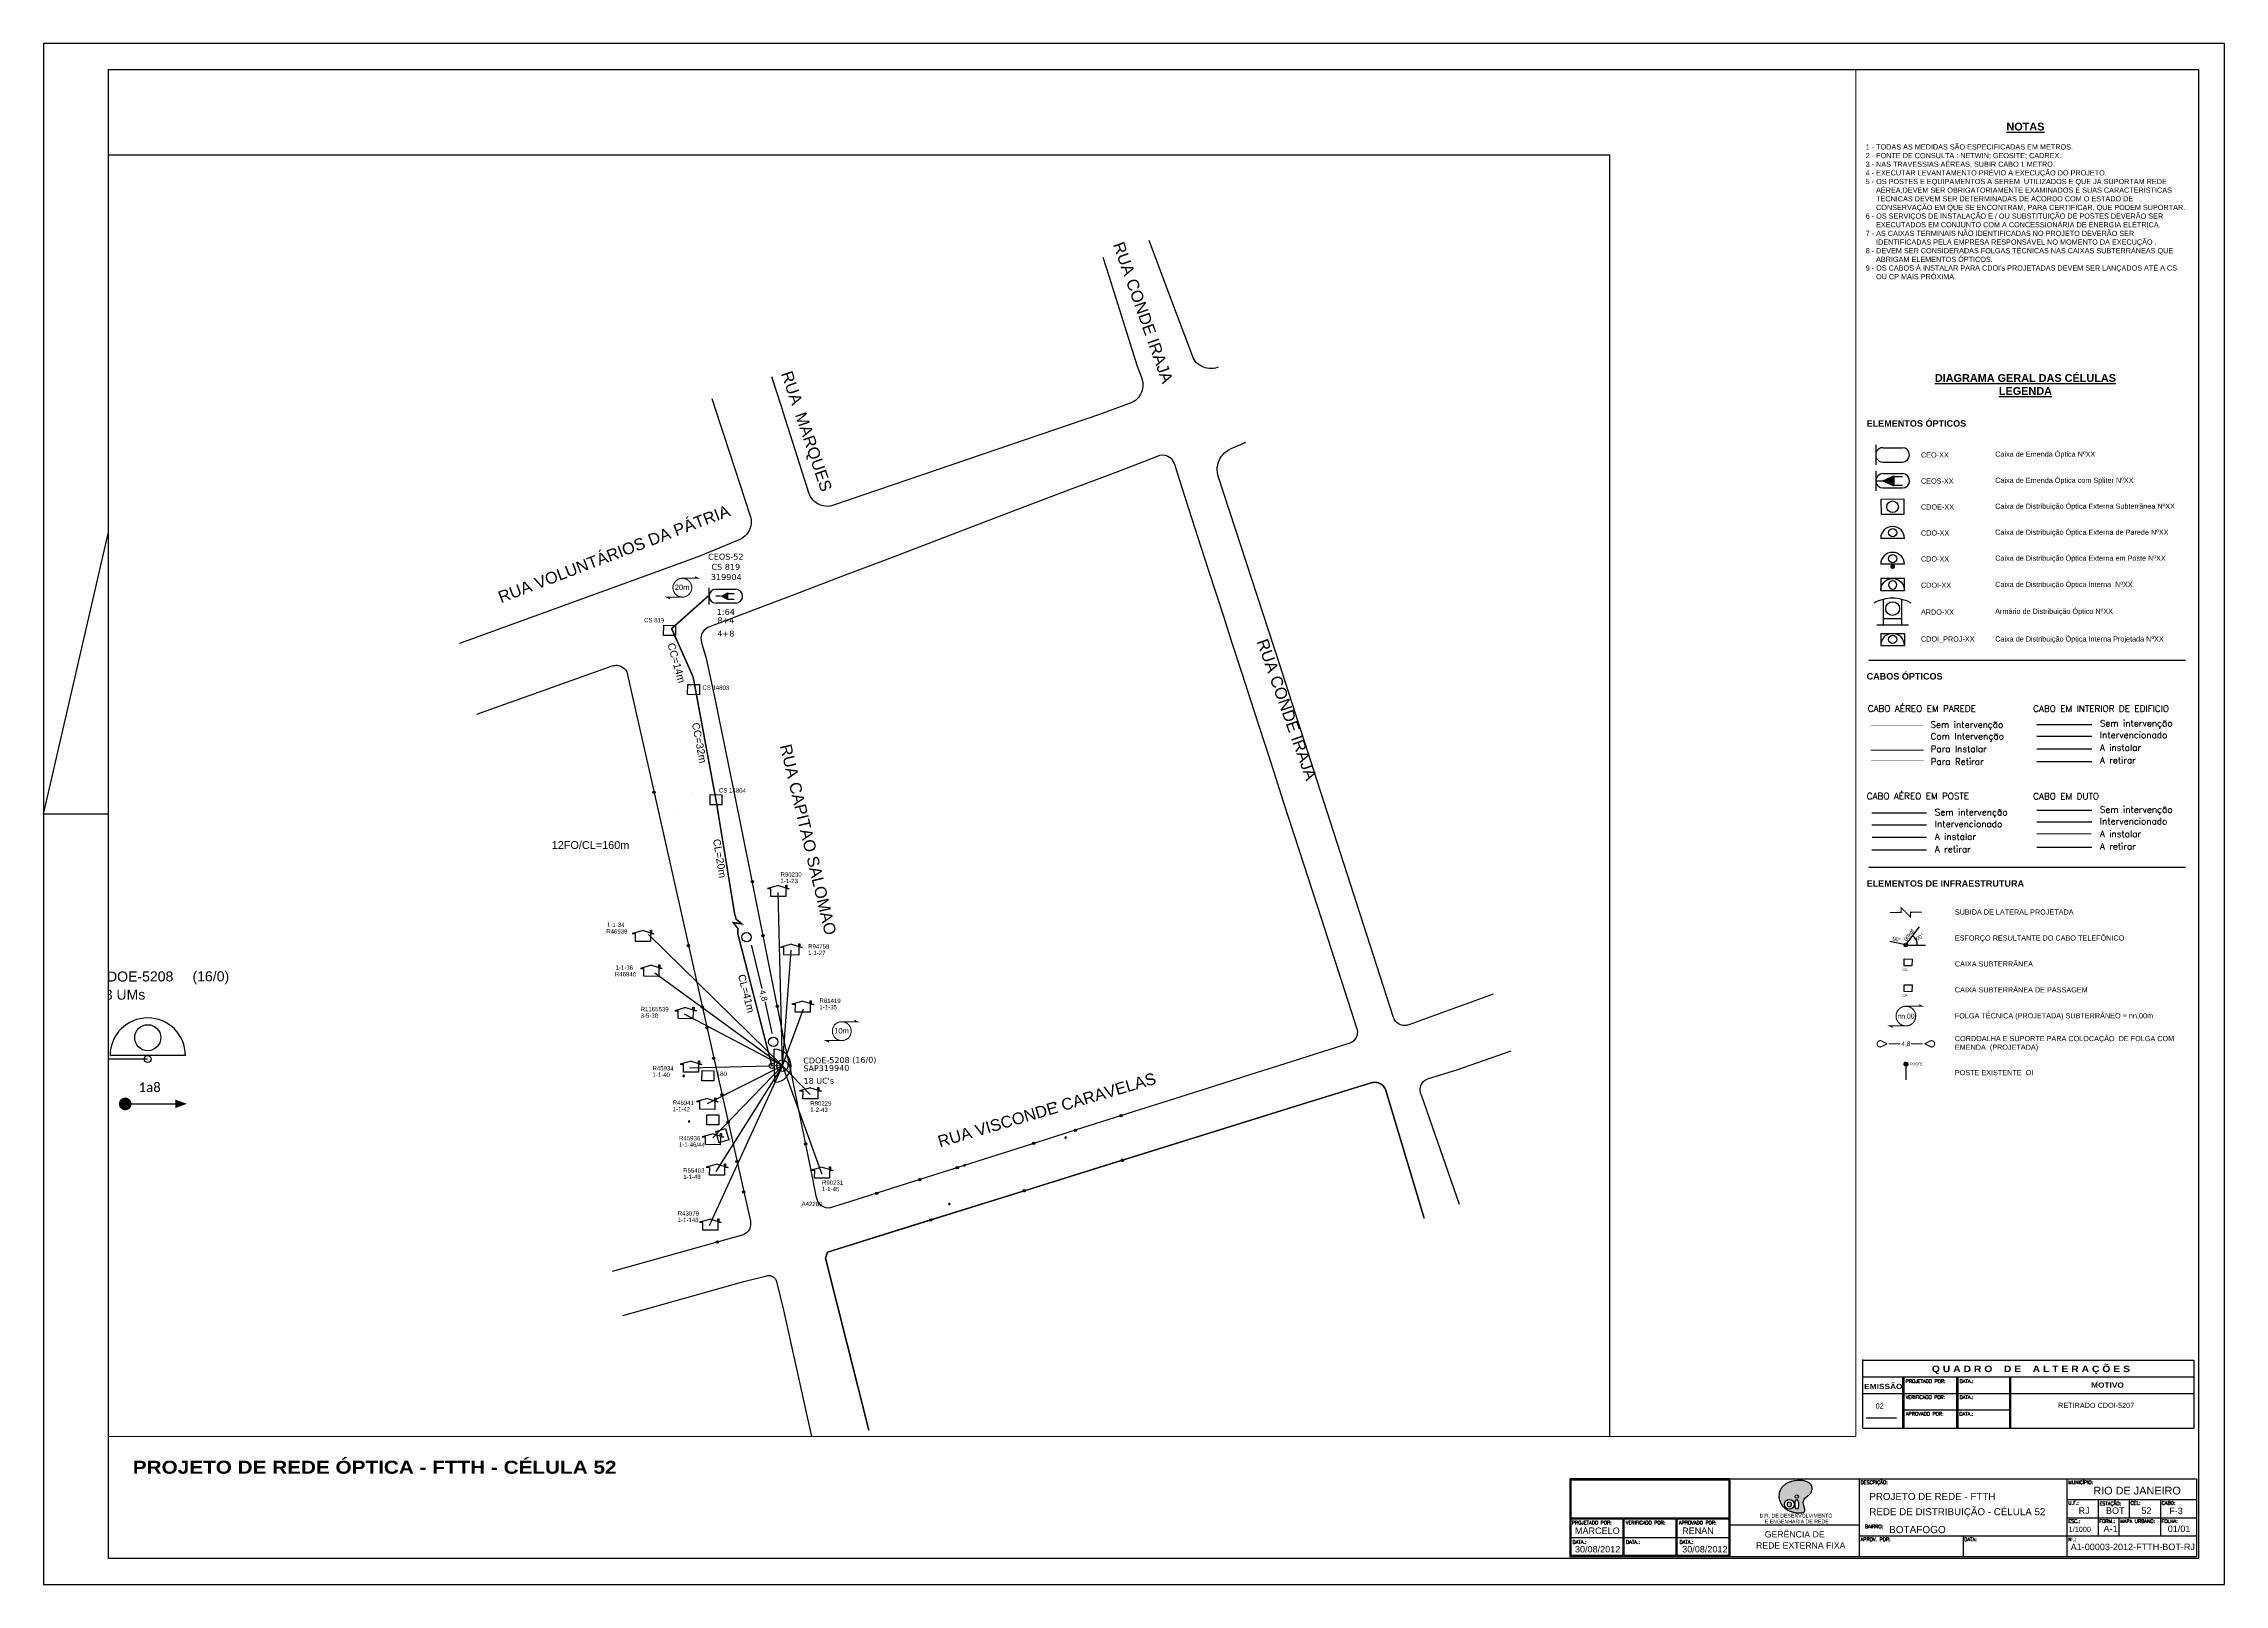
# Paper-space layout 'FOLHA 1' of a CAD drawing. Header units: millimetres. Extents: x 13.045 to 13.886, y 2.708 to 3.302.
# The model-space entities are those that its viewports show. They can reach past a viewport. Long polylines and large blocks are cut down to what shows.
import ezdxf
from ezdxf.enums import TextEntityAlignment as Align

# ---------------------------------------------------------------- set-up
doc = ezdxf.new("R2010")
doc.units = ezdxf.units.MM
doc.header["$LTSCALE"] = 0.1
doc.header["$MEASUREMENT"] = 0
doc.linetypes.add('DIVIDE', pattern=[1.25, 0.5, -0.25, 0, -0.25, 0, -0.25])
doc.linetypes.add('DOT', pattern=[0.25, 0, -0.25])
doc.layers.add("20.0-LEGENDA DOS CDO'S", color=1, linetype='Continuous', lineweight=0)
for name, color, linetype in [('20.4-CEOS', 1, 'Continuous'), ('CDO_POSTE', 1, 'Continuous'), ('GIR_LV_EDIFICIOS', 7, 'Continuous'), ('JFO', 6, 'Continuous'), ('label_cabos', 7, 'Continuous'), ('LAYOUT', 7, 'Continuous'), ('LEGENDAS_INFRAESTRUTURAS', 7, 'Continuous'), ('MUB_DIVISA', 7, 'Continuous'), ('MUB_QUADRAS', 253, 'Continuous'), ('NOS_DE_INFRAESTRUTURA', 7, 'Continuous'), ('PROJETO NOVO', 60, 'Continuous'), ('SEGMENTO_texto', 7, 'Continuous'), ('Selo', 7, 'Continuous'), ('SETA', 7, 'Continuous')]:
    doc.layers.add(name, color=color, linetype=linetype)
doc.layers.add('DROP DE CLIENTE', color=140, linetype='Continuous', plot=False)
doc.styles.add('ADESK1', font='romans.shx')
doc.styles.add('ARIAL', font='arial.ttf')
doc.styles.add('HMS', font='', dxfattribs={"height": 0.17})
doc.styles.add('NORMOGRAFO', font='arial.ttf')
doc.styles.add('ROMANS', font='romans.shx')
doc.styles.add('siredit', font='verdana.ttf')
doc.styles.get("Standard").update_dxf_attribs({"font": 'arial.ttf'})
doc.styles.add('Style-font000', font='font000.shx')
doc.styles.get('HMS').set_extended_font_data('Arial Black')
doc.linetypes.add('FENCELINE1', pattern='A,0.25,-0.1,[133,ltypeshp.shx,S=0.1,R=0,X=-0.1,Y=0],-0.1,1', length=1.45)

# ---------------------------------------------------------------- blocks, each defined once
blk = doc.blocks.new('OI')
h = blk.add_hatch(color=40)
edge = h.paths.add_edge_path()
edge.add_spline(control_points=[(4.35, -0.67), (3.92, -0.99), (3.26, -1.5), (2.81, -2.59), (2.9, -3.5), (3.06, -4.27), (3.31, -4.85), (3.37, -5.39), (3.4, -5.88), (3.2, -6.4), (2.54, -6.61), (1.65, -6.63), (0.55, -6.67), (-0.56, -6.42), (-1.61, -6.14), (-2.77, -5.61), (-3.92, -4.77), (-4.89, -3.7), (-5.34, -2.65), (-5.6, -1.94), (-5.85, -0.96), (-5.71, 0.47), (-5.1, 2.02), (-4.14, 3.02), (-3.3, 3.61), (-2.37, 4.16), (-1.36, 4.44), (-0.56, 4.7), (0.79, 4.85), (2.24, 4.97), (3.79, 4.57), (4.67, 4.21), (5.44, 3.65), (5.76, 2.99), (6.03, 2.21), (6.01, 1.46), (5.72, 0.64), (5.31, 0.08), (4.88, -0.38), (4.51, -0.55), (4.35, -0.67)], knot_values=[0, 0, 0, 0, 1.60434, 2.417191, 3.427595, 4.282808, 4.776746, 5.304182, 5.888771, 6.258406, 6.858137, 7.79129, 8.986195, 10.124242, 11.187857, 12.242908, 13.953784, 15.414161, 16.515391, 17.349188, 17.675853, 19.552021, 21.515531, 22.568638, 23.63245, 24.621084, 25.782718, 26.745347, 27.142653, 29.870543, 31.004649, 31.921532, 32.709589, 33.801391, 34.042471, 35.192333, 35.971461, 36.628871, 37.254359, 37.836911, 37.836911, 37.836911, 37.836911], degree=3, periodic=0)
h.paths.add_polyline_path([(1.13, -0.87, -1), (-0.04, -0.87, -1)], flags=16)
edge = h.paths.add_edge_path(flags=16)
edge.add_ellipse((0.56, -3.59), major_axis=(-0.02, 1.71), ratio=0.361305, start_angle=0, end_angle=360)
h.paths.add_polyline_path([(-0.36, -3.62, -1), (-3.8, -3.62, -1)], flags=16)
edge = h.paths.add_edge_path(flags=0)
edge.add_ellipse((-2.08, -3.62), major_axis=(0, 0.885), ratio=0.758294, start_angle=0, end_angle=360)
at = {"color": 40}
for centre, radius in [((-2.08, -3.62), 1.72), ((0.54, -0.87), 0.587)]:
    blk.add_circle(centre, radius, dxfattribs=at)
blk.add_ellipse((-2.08, -3.62), major_axis=(0, 0.885), ratio=0.758294, start_param=-3.141592653589792, end_param=3.141592653589792, dxfattribs=at)
blk.add_ellipse((0.56, -3.59), major_axis=(-0.02, 1.71), ratio=0.361305, dxfattribs=at)
at = {"color": 40, "start_tangent": (-0.800898, -0.598801), "end_tangent": (-0.800898, -0.598801)}
blk.add_spline([(4.35, -0.67), (3.2, -1.78), (2.9, -2.54), (2.92, -3.55), (3.12, -4.38), (3.28, -4.85), (3.37, -5.37), (3.35, -5.95), (3.2, -6.29), (2.66, -6.55), (1.73, -6.63), (0.54, -6.62), (-0.58, -6.41), (-1.6, -6.11), (-2.56, -5.67), (-3.95, -4.67), (-4.89, -3.56), (-5.37, -2.56), (-5.64, -1.78), (-5.72, -1.46), (-5.63, 0.42), (-4.84, 2.22), (-4.13, 2.99), (-3.27, 3.62), (-2.4, 4.09), (-1.3, 4.47), (-0.37, 4.72), (0.02, 4.77), (2.75, 4.8), (3.85, 4.53), (4.69, 4.16), (5.31, 3.68), (5.85, 2.73), (5.93, 2.5), (5.94, 1.35), (5.67, 0.62), (5.29, 0.08), (4.84, -0.36), (4.35, -0.67)], degree=3, dxfattribs=at)
blk = doc.blocks.new('PDO_PRD')
at = {"color": 1}
blk.add_line((2.5, 0), (-2.5, 0), dxfattribs=at)
blk.add_circle((0, 1.19), 0.862, dxfattribs=at)
blk.add_arc((0, 0), 2.5, 0, 180, dxfattribs=at)
blk = doc.blocks.new('PDO_PST')
at = {"color": 1}
blk.add_line((2.5, 0), (-2.5, 0), dxfattribs=at)
at = {"color": 1, "const_width": 0.5}
blk.add_lwpolyline([(-0.25, -0.46, 1), (0.25, -0.46, 1)], format="xyb", close=True, dxfattribs=at)
at = {"color": 1}
blk.add_circle((0, 1.19), 0.862, dxfattribs=at)
blk.add_arc((0, 0), 2.5, 0, 180, dxfattribs=at)
blk = doc.blocks.new('PDO_EDF')
at = {"color": 1}
for p, q in [((-2.5, 0), (-2.5, 2.5)), ((-2.5, 2.5), (2.5, 2.5)), ((2.5, 0), (-2.5, 0)), ((2.5, 2.5), (2.5, 0))]:
    blk.add_line(p, q, dxfattribs=at)
blk.add_circle((0, 1.19), 0.862, dxfattribs=at)
blk.add_arc((0, 0), 2.5, 0, 180, dxfattribs=at)
blk = doc.blocks.new('PDO_CVP')
at = {"color": 1}
blk.add_lwpolyline([(0, 1.62), (0, -1.62), (-4.72, -1.63), (-4.73, 1.61)], close=True, dxfattribs=at)
blk.add_circle((-2.36, -0.01), 1.21, dxfattribs=at)
blk = doc.blocks.new('*X2')
at = {"color": 0}
for p, q in [((-0.679997, 0.416018), (-0.018018, 1.077997)), ((-0.679809, 0.433884), (-0.035884, 1.077809)), ((-0.679715, 0.398622), (-0.000622, 1.077715)), ((-0.67911, 0.452261), (-0.054261, 1.07711)), ((-0.678999, 0.381661), (0.016339, 1.076999)), ((-0.677877, 0.365105), (0.032895, 1.075877)), ((-0.677853, 0.471196), (-0.073196, 1.075853)), ((-0.676376, 0.348929), (0.049071, 1.074376)), ((-0.675978, 0.490748), (-0.092748, 1.073978)), ((-0.674518, 0.333109), (0.064891, 1.072518)), ((-0.673417, 0.510987), (-0.112987, 1.071417)), ((-0.672323, 0.317627), (0.080373, 1.070323)), ((-0.67008, 0.532002), (-0.134002, 1.06808)), ((-0.669809, 0.302463), (0.095537, 1.067809)), ((-0.666991, 0.287604), (0.110396, 1.064991)), ((-0.665856, 0.553903), (-0.155903, 1.063856)), ((-0.663883, 0.273034), (0.124966, 1.061883)), ((-0.660603, 0.576834), (-0.178834, 1.058603)), ((-0.660497, 0.258742), (0.139258, 1.058497)), ((-0.656846, 0.244715), (0.153285, 1.054846)), ((-0.654125, 0.600989), (-0.202989, 1.052125)), ((-0.652938, 0.230945), (0.167055, 1.050938)), ((-0.648783, 0.217422), (0.180578, 1.046783)), ((-0.646156, 0.626637), (-0.228637, 1.044156)), ((-0.64439, 0.204138), (0.193862, 1.04239)), ((-0.639766, 0.191085), (0.206915, 1.037766)), ((-0.636298, 0.654172), (-0.256172, 1.034298)), ((-0.634917, 0.178256), (0.219744, 1.032917)), ((-0.62985, 0.165645), (0.232355, 1.02785)), ((-0.624571, 0.153247), (0.244753, 1.022571)), ((-0.623925, 0.684222), (-0.286222, 1.021925)), ((-0.619084, 0.141056), (0.256944, 1.017084)), ((-0.613395, 0.129067), (0.268933, 1.011395)), ((-0.607932, 0.717893), (-0.319893, 1.005932)), ((-0.607508, 0.117277), (0.280723, 1.005508)), ((-0.601426, 0.10568), (0.29232, 0.999426)), ((-0.595154, 0.094275), (0.303725, 0.993154)), ((-0.588694, 0.083057), (0.314943, 0.986694)), ((-0.58596, 0.757543), (-0.359543, 0.98396)), ((-0.58205, 0.072024), (0.325976, 0.98005)), ((-0.575224, 0.061172), (0.336828, 0.973224)), ((-0.568219, 0.0505), (0.3475, 0.966219)), ((-0.561036, 0.040005), (0.357995, 0.959036)), ((-0.553678, 0.029685), (0.368315, 0.951678)), ((-0.550397, 0.810783), (-0.412783, 0.948397)), ((-0.546146, 0.01954), (0.37846, 0.944146)), ((-0.538442, 0.009566), (0.388434, 0.936442)), ((-0.530567, -0.000236), (0.398236, 0.928567)), ((-0.522522, -0.009869), (0.407869, 0.920522)), ((-0.514308, -0.019333), (0.417333, 0.912308)), ((-0.505925, -0.028628), (0.426628, 0.903925)), ((-0.497375, -0.037756), (0.435756, 0.895375)), ((-0.488657, -0.046715), (0.444715, 0.886657)), ((-0.479772, -0.055508), (0.453508, 0.877772)), ((-0.470719, -0.064133), (0.462133, 0.868719)), ((-0.461499, -0.07259), (0.47059, 0.859499)), ((-0.45211, -0.080879), (0.478879, 0.85011)), ((-0.442553, -0.089), (0.487, 0.840553)), ((-0.432826, -0.096951), (0.494951, 0.830826)), ((-0.422929, -0.104731), (0.502731, 0.820929)), ((-0.41286, -0.11234), (0.51034, 0.81086)), ((-0.402619, -0.119776), (0.517776, 0.800619)), ((-0.392202, -0.127037), (0.525037, 0.790202)), ((-0.381609, -0.134122), (0.532122, 0.779609)), ((-0.370838, -0.141028), (0.539028, 0.768838)), ((-0.359886, -0.147754), (0.545754, 0.757886)), ((-0.348751, -0.154296), (0.552296, 0.746751)), ((-0.337429, -0.160652), (0.558652, 0.735429)), ((-0.325919, -0.16682), (0.56482, 0.723919)), ((-0.314215, -0.172794), (0.570794, 0.712215)), ((-0.302316, -0.178572), (0.576572, 0.700316)), ((-0.290215, -0.184149), (0.582149, 0.688215)), ((-0.27791, -0.189522), (0.587522, 0.67591)), ((-0.265395, -0.194684), (0.592684, 0.663395)), ((-0.252664, -0.199631), (0.597631, 0.650664)), ((-0.239711, -0.204356), (0.602356, 0.637711)), ((-0.226531, -0.208853), (0.606853, 0.624531)), ((-0.213115, -0.213115), (0.611115, 0.611115)), ((-0.199456, -0.217134), (0.615134, 0.597456)), ((-0.185546, -0.220901), (0.618901, 0.583546)), ((-0.171373, -0.224406), (0.622406, 0.569373)), ((-0.156929, -0.22764), (0.62564, 0.554929)), ((-0.1422, -0.230589), (0.628589, 0.5402)), ((-0.127174, -0.23324), (0.63124, 0.525174)), ((-0.111836, -0.23558), (0.63358, 0.509836)), ((-0.096169, -0.23759), (0.63559, 0.494169)), ((-0.080154, -0.239253), (0.637253, 0.478154)), ((-0.06377, -0.240547), (0.638547, 0.46177)), ((-0.046993, -0.241448), (0.639448, 0.444993)), ((-0.029795, -0.241927), (0.639927, 0.427795)), ((-0.012144, -0.241953), (0.639953, 0.410144)), ((0.006, -0.241488), (0.639488, 0.392)), ((0.024679, -0.240486), (0.638486, 0.373321)), ((0.043948, -0.238895), (0.636895, 0.354052)), ((0.063871, -0.236649), (0.634649, 0.334129)), ((0.084528, -0.23367), (0.63167, 0.313472)), ((0.106018, -0.229858), (0.627858, 0.291982)), ((0.12847, -0.225084), (0.623084, 0.26953)), ((0.152051, -0.21918), (0.61718, 0.245949)), ((0.176993, -0.211916), (0.609916, 0.221007)), ((0.203627, -0.20296), (0.60096, 0.194373)), ((0.232456, -0.191808), (0.589808, 0.165544)), ((0.264325, -0.177617), (0.575617, 0.133675)), ((0.300865, -0.158754), (0.556754, 0.097135)), ((0.346227, -0.13107), (0.52907, 0.051773)), ((0.43272, -0.062254), (0.460254, -0.03472))]:
    blk.add_line(p, q, dxfattribs=at)
blk = doc.blocks.new('PTPT')
at = {"color": 0}
blk.add_line((-0.0000002, -0.0000024), (-0.0000002, -0.0000498), dxfattribs=at)
blk.add_circle((-0.0000002, 0.0000042), 0.0000066, dxfattribs=at)
at = {"color": 0, "xscale": 1e-05, "yscale": 1e-05, "zscale": 1e-05}
blk.add_blockref('*X2', (0, 0), dxfattribs=at)
blk = doc.blocks.new('MHMZ')
at = {"color": 5}
for p, q in [((-0.0000133, 0.0000116), (0.000014, 0.0000116)), ((-0.0000133, -0.0000118), (-0.0000133, 0.0000116)), ((0.000014, 0.0000116), (0.000014, -0.0000118)), ((0.000014, -0.0000118), (-0.0000133, -0.0000118))]:
    blk.add_line(p, q, dxfattribs=at)
blk = doc.blocks.new('DV')
at = {"linetype": 'Continuous'}
blk.add_circle((0, 0), 0.00000275, dxfattribs=at)
blk = doc.blocks.new('FNDM')
at = {"color": 0}
for p, q in [((0, 0.0000017), (-0.0000017, 0)), ((0.0000012, 0.0000012), (-0.0000012, 0.0000012)), ((-0.0000012, 0.0000012), (-0.0000012, -0.0000012)), ((0.0000017, 0), (0, 0.0000017)), ((0.0000012, -0.0000012), (0.0000012, 0.0000012)), ((-0.0000017, 0), (0, -0.0000017)), ((-0.0000012, -0.0000012), (0.0000012, -0.0000012)), ((0, -0.0000017), (0.0000017, 0))]:
    blk.add_line(p, q, dxfattribs=at)
blk = doc.blocks.new('LVLV')
for p, q in [((0, 0.0000254), (-0.0000251, 0.000018)), ((-0.0000251, 0.000018), (-0.0000173, 0.000018)), ((-0.0000172, 0), (-0.0000172, 0.0000179)), ((0.0000172, 0), (-0.0000172, 0)), ((0, 0.0000254), (0.0000251, 0.000018)), ((0.0000169, 0.0000264), (0.0000195, 0.0000264)), ((0.0000169, 0.0000205), (0.0000169, 0.0000264)), ((0.0000251, 0.000018), (0.0000172, 0.000018)), ((0.0000172, 0.000018), (0.0000172, 0)), ((0.0000195, 0.0000264), (0.0000195, 0.0000198))]:
    blk.add_line(p, q)
blk = doc.blocks.new('CDO_POSTE')
at = {"layer": 'CDO_POSTE'}
blk.add_lwpolyline([(0.03, -0.17), (-0.08, 8.33)], dxfattribs=at)
for centre, radius in [((-0.7, 4.07), 0.665), ((1.99, 4.11), 1.47)]:
    blk.add_circle(centre, radius, dxfattribs=at)
blk.add_arc((-0.03, 4.08), 4.25, 270.7366, 90.7366, dxfattribs=at)
at = {"layer": 'CDO_POSTE', "style": 'siredit', "flags": 1}
for tag, height, p in [('ID', 1.5, (-1.25, 14.95)), ('COORX', 1, (1.18, 1.99)), ('COORY', 1, (1.18, 1.99))]:
    blk.add_attdef(tag, text='', height=height, rotation=0.7366, dxfattribs=at).set_placement(p, align=Align.MIDDLE_LEFT)
at = {"layer": 'CDO_POSTE'}
for tag, height, style, p in [('Nº_UCs', 1.5, 'siredit', (-1.22, 12.95)), ('FIBRAS_FUSIONADAS', 1.5, 'Style-font000', (-1.19, 10.45)), ('FIBRAS_RESERVA', 1.5, 'Style-font000', (-1.16, 7.95)), ('CDO', 1.5, 'siredit', (7.38, 5.42)), ('TIPO_CDO', 1.5, 'siredit', (7.41, 3.42)), ('NºRAISER', 1, 'siredit', (7.44, 1.42)), ('SPLITER_32_1', 1.3, 'siredit', (5.37, -5.71)), ('NºPP', 1, 'siredit', (7.46, -0.58)), ('SPLITER_32_2', 1.3, 'siredit', (5.39, -7.71)), ('SPLITER_32_3', 1.3, 'siredit', (5.42, -9.71)), ('SPLITER_32_4', 1.3, 'siredit', (5.44, -11.71)), ('SPLITER_4/8_1', 1.3, 'siredit', (5.47, -13.71)), ('SPLITER_4/8_2', 1.3, 'siredit', (5.49, -15.71)), ('SPLITER_4/8_3', 1.3, 'siredit', (5.52, -17.71)), ('SPLITER_4/8_4', 1.3, 'siredit', (5.55, -19.71))]:
    blk.add_attdef(tag, text='', height=height, rotation=0.7366, dxfattribs=dict(at, style=style)).set_placement(p, align=Align.MIDDLE_LEFT)
blk = doc.blocks.new('A$C5DB83537')
at = {"layer": 'JFO', "color": 1, "const_width": 0.269}
blk.add_lwpolyline([(0.21, 2.26, 1.000012), (0.21, -2.58, 0.999978)], format="xyb", close=True, dxfattribs=at)
for points in [[(0.21, 2.26), (4.24, 2.26), (3.43, 2.66)], [(0.21, -2.58), (-3.82, -2.58), (-3.02, -2.98)]]:
    blk.add_lwpolyline(points, dxfattribs=at)
at = {"layer": 'JFO', "color": 1}
blk.add_text('10m', height=1.4, dxfattribs=at).set_placement((-1.76, -0.76))
blk = doc.blocks.new('CDOE_CT_POSTE')
at = {"layer": "20.0-LEGENDA DOS CDO'S", "color": 0, "style": 'ARIAL'}
for tag, p in [('CDO_N', (0.12, 5.25)), ('CORDOALHA', (0.12, 4.02)), ('SAP', (0.12, 2.96)), ('1:XX', (0.14, 1.23)), ('UMS', (0.14, 0.22))]:
    blk.add_attdef(tag, p, '', height=0.68, rotation=0.118, dxfattribs=at)
blk.add_attdef('FIBRAS_UTILIZADAS', text='', height=0.68, rotation=0.118, dxfattribs=at).set_placement((7.83, 5.26), align=Align.CENTER)
blk = doc.blocks.new('CEOS_RP_CT_DRT')
at = {"layer": '20.4-CEOS', "color": 0}
for p, q in [((-4.54, 1.19), (-1.19, 1.19)), ((-1.19, -1.19), (-4.54, -1.19))]:
    blk.add_line(p, q, dxfattribs=at)
for points in [[(-5.73, -1.43), (-5.73, 1.44)], [(-3.79, 0), (-4.59, 0)], [(-2.47, 0.48), (-1.45, 0.48)], [(-2.47, -0.52), (-1.45, -0.52)]]:
    blk.add_lwpolyline(points, dxfattribs=at)
blk.add_lwpolyline([(-3.79, 0, 0, 1.47, 0), (-2.41, 0, 1.47, 1.47, 0)], format="xyseb", dxfattribs=at)
for centre, start, end in [((-4.54, 0), 90, 270), ((-1.19, 0), 270, 90)]:
    blk.add_arc(centre, 1.19, start, end, dxfattribs=at)
at = {"layer": '20.4-CEOS', "color": 7, "style": 'siredit'}
for tag, p in [('Nº_DA_CEOS', (-2.86, 5.6)), ('LOCAL', (-2.86, 4.24)), ('SAP', (-2.86, 2.78)), ('RACIO_SPLITAGEM', (-2.86, -1.88)), ('FIBRAS_SPLITTER', (-2.86, -3.58)), ('RESERVA_FINAIS', (-2.86, -6.39)), ('FIBRAS_TOP_C', (-2.86, -5.08))]:
    blk.add_attdef(tag, text='', height=1.01, dxfattribs=at).set_placement(p, align=Align.TOP_CENTER)

msp = doc.modelspace()

# ---------------------------------------------------------------- linework, layer by layer
at = {"color": 1}
msp.add_line((412.85, 308.48), (383.78, 308.48), dxfattribs=at)
msp.add_lwpolyline([(123.57, 61.57), (962.14, 61.57), (962.14, 655.57), (123.57, 655.57), (123.57, 61.57)])
at = {"linetype": 'Continuous', "const_width": 0.0015}
for points in [[(612.67, 415.15), (589.66, 389.11), (583.98, 389.11)], [(627.92, 355.36), (630.66, 353.02)], [(628.19, 352.68), (630.42, 355.5)], [(638.25, 314.99), (640.98, 312.65)], [(638.52, 312.31), (640.74, 315.13)]]:
    msp.add_lwpolyline(points, dxfattribs=at)
at = {"linetype": 'Continuous'}
msp.add_lwpolyline([(890.52, 245.8), (875.78, 294.98), (875.76, 295.01), (875.6, 295.45), (875.4, 295.87), (875.15, 296.27), (874.86, 296.65), (874.53, 296.98), (874.17, 297.28), (873.78, 297.55), (873.36, 297.77), (872.93, 297.94), (872.48, 298.07), (872.01, 298.15), (871.53, 298.19), (871.07, 298.16), (870.6, 298.1), (870.14, 297.98), (843.51, 289.79), (774.56, 268.29, -0.075708), (774.58, 268.16, -0.859241), (773.68, 268.02), (736.81, 256.52, -0.075708), (736.83, 256.39, -0.859241), (735.93, 256.25), (700.73, 245.27, -0.075708), (700.75, 245.14, -0.859241), (699.85, 245), (660.47, 232.72), (659.67, 230.32), (676.41, 164.09)], format="xyb", dxfattribs=at)
at = {"color": 7, "const_width": 2.44}
msp.add_lwpolyline([(388.43, 289.85, 1), (390.87, 289.85, 1)], format="xyb", close=True, dxfattribs=at)
at = {"linetype": 'Continuous'}
for centre in [(629.25, 354.14), (639.57, 313.77)]:
    msp.add_circle(centre, 1.8, dxfattribs=at)
at = {"color": 1}
for centre, radius in [((398.32, 315.38), 5.01), ((398.32, 307.13), 1.35)]:
    msp.add_circle(centre, radius, dxfattribs=at)
msp.add_arc((398.32, 308.48), 14.53, 0, 180, dxfattribs=at)
at = {"layer": 'DROP DE CLIENTE'}
for points in [[(643.06, 304.59), (641.48, 371.38)], [(643.06, 304.59), (591.46, 355.12)], [(643.06, 304.59), (646.48, 349.1)], [(643.06, 304.42), (593.92, 340.24)], [(643.06, 304.59), (605.37, 324.46)], [(643.06, 304.59), (651.26, 326.5)], [(643.06, 304.59), (607.22, 303.58)], [(643.06, 304.59), (614.06, 289.86)], [(643.06, 304.59), (614.84, 242.91)], [(643.06, 304.59), (616.24, 276.72)], [(643.06, 304.59), (617.47, 263.81)], [(643.06, 304.59), (653.83, 293.46)], [(643.06, 304.59), (658.34, 262.75)]]:
    msp.add_lwpolyline(points, dxfattribs=at)
at = {"layer": 'JFO', "color": 1, "const_width": 0.403}
msp.add_lwpolyline([(604.5, 492.49, 1.000012), (604.5, 485.24, 0.999978)], format="xyb", close=True, dxfattribs=at)
for points in [[(604.5, 492.49), (610.55, 492.49), (609.34, 493.1)], [(604.5, 485.24), (598.45, 485.24), (599.66, 484.63)]]:
    msp.add_lwpolyline(points, dxfattribs=at)
at = {"layer": 'LAYOUT', "const_width": 0.5}
for points in [[(631.14, 351.11), (635.21, 334.25)], [(636.41, 329.3), (639.13, 316.94)]]:
    msp.add_lwpolyline(points, dxfattribs=at)
at = {"layer": 'MUB_QUADRAS', "linetype": 'Continuous'}
for points in [[(811.12, 573.92), (810.8, 573.8), (810.05, 573.56), (809.28, 573.41), (808.5, 573.34), (807.72, 573.35), (806.94, 573.44), (806.16, 573.62), (805.43, 573.88), (804.71, 574.21), (804.03, 574.6), (803.42, 575.08), (802.83, 575.6), (802.32, 576.2), (801.86, 576.83), (801.48, 577.52), (801.18, 578.2), (793.25, 599.33), (784.55, 622.75)], [(766.62, 616.27), (768.91, 609.08), (779.88, 574.33), (781.64, 569.62), (781.65, 569.57), (781.88, 568.82), (782.03, 568.04), (782.1, 567.26), (782.09, 566.48), (782, 565.7), (781.82, 564.94), (781.56, 564.19), (781.23, 563.48), (780.83, 562.81), (780.35, 562.18), (779.82, 561.61), (779.22, 561.1), (778.58, 560.65), (777.89, 560.26), (777.17, 559.96), (765.33, 555.64), (662.84, 520.63), (662.07, 520.42), (661.31, 520.28), (660.53, 520.22), (659.73, 520.25), (658.97, 520.37), (658.2, 520.57), (657.47, 520.84), (656.76, 521.18), (656.09, 521.6), (655.47, 522.08), (654.92, 522.62), (654.41, 523.24), (653.97, 523.88), (653.61, 524.57), (653.31, 525.31), (653.27, 525.46), (643.55, 556.12)], [(643.55, 556.12), (642.62, 559.06), (639.06, 570.2)], [(615.92, 561.84), (619.32, 551.12), (620.47, 547.62), (630.66, 516.59), (630.86, 515.83), (630.99, 515.05), (631.04, 514.27), (630.99, 513.49), (630.87, 512.71), (630.68, 511.96), (630.39, 511.22), (630.03, 510.52), (629.61, 509.86), (629.12, 509.24), (628.56, 508.69), (627.96, 508.19), (627.3, 507.76), (626.6, 507.4), (626.42, 507.32), (611.48, 501.1), (603.1, 498.06)], [(644.29, 311.85), (626.62, 399.51), (617.13, 446.21), (613.76, 461.58), (612.19, 467.14), (611.9, 468.58), (611.77, 469.63), (612.12, 471.27), (613.12, 472.69), (614.05, 473.47), (623.63, 477.07), (637.45, 482.38), (649.72, 487.05), (667.43, 493.8), (684.86, 500.38), (699.27, 505.9), (716.38, 512.43), (736.58, 520.11), (753.55, 526.59), (771.78, 533.37), (786.42, 539.09), (788.69, 539.94), (789.57, 540.09), (790.7, 540.02), (791.77, 539.55), (792.97, 538.77), (793.58, 537.89), (794.23, 536.53), (796.19, 530.36), (799.83, 518.99), (803.35, 508.21), (807.31, 495.91), (810.39, 486.49), (813.26, 477.45), (816.46, 467.61), (820.4, 455.49), (823.65, 445.46), (826.58, 436.41), (829.49, 427.45), (832.45, 418.31), (836.24, 406.5), (844.29, 381.68), (850.84, 361.45), (857.27, 341.57), (862.48, 325.58), (864.51, 319.19), (864.73, 318.43), (864.85, 317.6), (864.78, 316.82), (864.59, 315.92), (864.07, 315.01), (863.41, 314.16), (862.53, 313.55), (861.46, 313.16), (851.77, 310.1), (836.78, 305.35), (823.7, 301.2), (812.87, 297.77), (796.7, 292.64), (773.84, 285.37), (756.01, 279.7), (740.77, 274.88), (718.03, 267.65), (693.63, 259.92), (671.4, 252.85), (664.81, 250.82), (663.54, 250.38), (661.69, 249.79), (660.78, 249.65), (659.8, 249.77), (658.66, 250.26), (657.92, 250.72), (657.51, 251.09), (657.02, 251.72), (656.58, 252.63), (656.14, 254.24), (655.82, 255.75), (654.13, 264.24), (651.71, 276.15), (648.85, 290.01), (646.55, 301.53), (644.29, 311.85)], [(917.16, 332.22), (884.64, 320.35), (884.19, 320.21), (883.73, 320.11), (883.26, 320.06), (882.78, 320.06), (882.32, 320.12), (881.87, 320.23), (881.42, 320.36), (880.98, 320.56), (880.58, 320.8), (880.2, 321.08), (879.84, 321.4), (879.54, 321.74), (879.26, 322.13), (879.03, 322.54), (878.84, 322.97), (878.76, 323.18), (850.59, 410.42), (834.75, 459.5), (811.2, 531.47), (810.96, 532.39), (810.81, 533.32), (810.75, 534.25), (810.8, 535.19), (810.95, 536.12), (811.19, 537.04), (811.53, 537.92), (811.95, 538.76), (812.46, 539.54), (813.05, 540.28), (813.72, 540.95), (814.44, 541.54), (815.24, 542.06), (816.08, 542.48), (816.78, 542.77), (821.79, 544.92)], [(603.1, 498.06), (518.59, 467.41)], [(525.23, 440.1), (576.41, 458.35), (577.49, 458.72), (577.94, 458.86), (578.4, 458.93), (578.87, 458.96), (579.35, 458.95), (579.81, 458.89), (580.26, 458.77), (580.71, 458.62), (581.13, 458.41), (581.54, 458.15), (581.9, 457.87), (582.24, 457.54), (582.54, 457.18), (582.81, 456.79), (583.04, 456.37), (583.2, 455.93), (583.34, 455.48), (583.34, 455.47), (583.4, 455.23), (593.46, 410.42), (630.72, 244.6), (630.77, 244.36), (630.81, 243.89), (630.83, 243.43), (630.78, 242.95), (630.68, 242.5), (630.54, 242.05), (630.36, 241.61), (630.12, 241.21), (629.85, 240.82), (629.54, 240.46), (629.19, 240.14), (628.82, 239.86), (628.41, 239.62), (627.98, 239.42), (627.54, 239.27), (577.43, 225.29)], [(889.52, 293.26), (889.38, 293.54), (889.22, 293.98), (889.11, 294.44), (889.04, 294.91), (889.02, 295.37), (889.05, 295.85), (889.14, 296.32), (889.26, 296.77), (889.44, 297.2), (889.67, 297.62), (889.94, 298.01), (890.24, 298.37), (890.57, 298.7), (890.94, 298.99), (891.35, 299.23), (891.77, 299.44), (892.2, 299.6), (903.21, 302.96), (924.12, 310.3)], [(676.41, 164.09), (659.67, 230.32), (660.47, 232.72), (843.51, 289.79), (870.14, 297.98), (870.6, 298.1), (871.07, 298.16), (871.53, 298.19), (872.01, 298.15), (872.48, 298.07), (872.93, 297.94), (873.36, 297.77), (873.78, 297.55), (874.17, 297.28), (874.53, 296.98), (874.86, 296.65), (875.15, 296.27), (875.4, 295.87), (875.6, 295.45), (875.76, 295.01), (875.78, 294.98), (890.52, 245.8)], [(904.21, 251.02), (889.52, 293.26)], [(581.55, 208.34), (628.2, 221.38), (637.1, 223.63), (637.4, 223.69), (637.71, 223.72), (638.03, 223.7), (638.34, 223.67), (638.64, 223.6), (638.94, 223.49), (639.23, 223.37), (639.5, 223.21), (639.75, 223.01), (639.98, 222.8), (640.19, 222.56), (640.37, 222.31), (640.52, 222.04), (640.64, 221.75), (640.74, 221.45), (640.74, 221.42), (643.46, 210.35), (655.54, 156.12)]]:
    msp.add_lwpolyline(points, dxfattribs=at)
at = {"layer": 'PROJETO NOVO', "color": 1, "linetype": 'Continuous', "const_width": 0.6}
msp.add_lwpolyline([(614.48, 485.67), (600.36, 473.1), (608.66, 454.44, 1.475758), (608.66, 454.44), (617.59, 406.32), (617.59, 406.32, 2.031002), (617.59, 406.32), (617.59, 406.32), (617.59, 406.32), (624.71, 362.83)], format="xyb", dxfattribs=at)
at = {"layer": 'PROJETO NOVO', "color": 5, "const_width": 0.6}
msp.add_lwpolyline([(624.71, 362.83), (625.25, 361.1), (627.37, 359.29), (624.16, 359.71), (625.95, 357.43), (625.85, 355.6)], dxfattribs=at)
at = {"layer": 'PROJETO NOVO', "color": 1, "linetype": 'Continuous'}
for points, const_width in [([(625.85, 355.6), (625.85, 355.6), (639.02, 304.54)], 0.6), ([(220.83, 307.06), (398.32, 307.13)], 0.48)]:
    msp.add_lwpolyline(points, dxfattribs=dict(at, const_width=const_width))
at = {"layer": 'SETA', "color": 7}
msp.add_lwpolyline([(389.65, 289.85), (410.66, 289.85)], dxfattribs=at)
msp.add_solid([(408.97, 291.51), (413.45, 289.88), (408.97, 288.26)], dxfattribs=at)

# ---------------------------------------------------------------- block references
at = {"layer": "20.0-LEGENDA DOS CDO'S", "color": 1}
ref = msp.add_blockref('CDOE_CT_POSTE', (378.03, 307.1), dxfattribs=dict(at, xscale=5.700413841876721, yscale=5.700413800805141, zscale=5.700413800805141))
ref.add_attrib('CDO_N', 'CDOE-5208', (378.71, 337.01), dxfattribs={"color": 0, "height": 3.876, "rotation": 0.11799, "style": 'ARIAL', "width": 1})
ref.add_attrib('CORDOALHA', '18 UMs', (378.73, 330.03), dxfattribs={"color": 0, "height": 3.876, "rotation": 0.11799, "style": 'ARIAL', "width": 1})
ref.add_attrib('FIBRAS_UTILIZADAS', '(16/0)', dxfattribs={"color": 0, "height": 3.876, "rotation": 0.11799, "style": 'ARIAL', "width": 1}).set_placement((422.66, 337.1), align=Align.CENTER)
at = {"layer": '20.4-CEOS', "color": 5}
ref = msp.add_blockref('CEOS_RP_CT_DRT', (627.71, 485.59), dxfattribs=dict(at, xscale=2.254079102694335, yscale=2.254079102694335, zscale=2.254079097237012))
ref.add_attrib('Nº_DA_CEOS', 'CEOS-52', dxfattribs={"color": 5, "height": 2.276, "style": 'siredit'}).set_placement((621.26, 501.95), align=Align.TOP_CENTER)
ref.add_attrib('LOCAL', 'CS 819', dxfattribs={"color": 5, "height": 2.276, "style": 'siredit'}).set_placement((621.26, 498.04), align=Align.TOP_CENTER)
ref.add_attrib('SAP', '319904', dxfattribs={"color": 5, "height": 2.276, "style": 'siredit'}).set_placement((621.42, 494.12), align=Align.TOP_CENTER)
ref.add_attrib('RACIO_SPLITAGEM', '1:64', dxfattribs={"color": 5, "height": 2.276, "style": 'siredit'}).set_placement((621.26, 480.68), align=Align.TOP_CENTER)
ref.add_attrib('FIBRAS_SPLITTER', '8+4', dxfattribs={"color": 5, "height": 2.276, "style": 'siredit'}).set_placement((621.26, 477.39), align=Align.TOP_CENTER)
ref.add_attrib('FIBRAS_TOP_C', '4+8', dxfattribs={"color": 5, "height": 2.276, "style": 'siredit'}).set_placement((621.26, 472.33), align=Align.TOP_CENTER)
at = {"layer": 'GIR_LV_EDIFICIOS', "color": 0}
for p, xscale, yscale, zscale, rotation in [((641.51, 369.81), 166979.2361899103, 166979.2361899103, 166979.2361899103, 359.2961305921066), ((589.29, 352.47), 166979.2361899103, 166979.2361899104, 166979.2361899104, 359.296226539935), ((646.51, 347.25), 166979.2361899103, 166979.2361899103, 166979.2361899103, 359.296113262918), ((592.51, 339.06), 166979.2361899103, 166979.2361899104, 166979.2361899104, 359.296226539935), ((650.91, 325.23), 166979.2361899104, 166979.2361899104, 166979.2361899104, 359.2960844035464), ((605.71, 322.72), 166979.2361899104, 166979.2361899104, 166979.2361899104, 359.2962116405602), ((607.81, 302.1), 166979.2361899103, 166979.2361899103, 166979.2361899103, 359.2962020890989), ((653.87, 291.79), 166979.2361899104, 166979.2361899104, 166979.2361899104, 359.2960932185557), ((614.09, 287.76), 166979.2361899103, 166979.2361899104, 166979.2361899104, 359.2961832200017), ((616.27, 274.11), 166979.2361899104, 166979.2361899104, 166979.2361899104, 359.2961748852117), ((617.88, 262.36), 166979.2361899104, 166979.2361899104, 166979.2361899104, 359.2961683713669), ((658.37, 261.23), 166979.2361899104, 166979.2361899104, 166979.2361899104, 359.2960655115391), ((615.28, 241.17), 166979.2361899104, 166979.2361899104, 166979.2361899104, 359.2961706220469)]:
    msp.add_blockref('LVLV', p, dxfattribs=dict(at, xscale=xscale, yscale=yscale, zscale=zscale, rotation=rotation))
at = {"layer": 'JFO', "color": 1, "xscale": 1.5, "yscale": 1.5, "zscale": 1.5}
msp.add_blockref('A$C5DB83537', (665.67, 318.14), dxfattribs=at)
at = {"layer": 'MUB_DIVISA'}
for p, xscale, yscale, zscale, rotation in [((593.57, 409.93), 166979.2361899104, 166979.2361899104, 166979.2361899104, 359.2962603584743), ((593.57, 409.93), 166979.2361899104, 166979.2361899104, 166979.2361899104, 359.2962603584743), ((631.47, 375.48), 166979.2361899104, 166979.2361899104, 166979.2361899104, 359.2961572129651), ((631.47, 375.48), 166979.2361899104, 166979.2361899104, 166979.2361899104, 359.2961572129651), ((635.64, 354.77), 166979.2361899104, 166979.2361899104, 166979.2361899104, 359.2961423681614), ((635.64, 354.77), 166979.2361899104, 166979.2361899104, 166979.2361899104, 359.2961423681614), ((606.84, 350.88), 166979.2361899104, 166979.2361899104, 166979.2361899104, 359.29621457695), ((606.84, 350.88), 166979.2361899104, 166979.2361899104, 166979.2361899104, 359.29621457695), ((612.15, 327.26), 166979.2361899104, 166979.2361899104, 166979.2361899104, 359.2961962599504), ((612.15, 327.26), 166979.2361899104, 166979.2361899104, 166979.2361899104, 359.2961962599504), ((613.96, 319.19), 166979.2361899104, 166979.2361899104, 166979.2361899104, 359.2961900042088), ((613.96, 319.19), 166979.2361899104, 166979.2361899104, 166979.2361899104, 359.2961900042088), ((641.15, 327.44), 166979.2361899104, 166979.2361899104, 166979.2361899104, 359.2961227800744), ((641.15, 327.44), 166979.2361899104, 166979.2361899104, 166979.2361899104, 359.2961227800744), ((616.6, 307.45), 166979.2361899104, 166979.2361899104, 166979.2361899104, 359.2961809025821), ((616.6, 307.45), 166979.2361899104, 166979.2361899104, 166979.2361899104, 359.2961809025821), ((619.75, 293.43), 166979.2361899104, 166979.2361899104, 166979.2361899104, 359.2961700326019), ((619.75, 293.43), 166979.2361899104, 166979.2361899104, 166979.2361899104, 359.2961700326019), ((622.16, 282.73), 166979.2361899103, 166979.2361899104, 166979.2361899104, 359.2961617337219), ((622.16, 282.73), 166979.2361899103, 166979.2361899104, 166979.2361899104, 359.2961617337219), ((756.02, 279.7), 166979.2361899104, 166979.2361899104, 166979.2361899104, 359.2958217281449), ((756.02, 279.7), 166979.2361899104, 166979.2361899104, 166979.2361899104, 359.2958217281449), ((773.7, 285.33), 166979.2361899104, 166979.2361899104, 166979.2361899104, 359.2957780713295), ((773.7, 285.33), 166979.2361899104, 166979.2361899104, 166979.2361899104, 359.2957780713295), ((652.06, 274.41), 166979.2361899104, 166979.2361899104, 166979.2361899104, 359.2960842076732), ((652.06, 274.41), 166979.2361899104, 166979.2361899104, 166979.2361899104, 359.2960842076732), ((739.96, 274.62), 166979.2361899104, 166979.2361899104, 166979.2361899104, 359.2958614023462), ((739.96, 274.62), 166979.2361899104, 166979.2361899104, 166979.2361899104, 359.2958614023462), ((625.57, 267.55), 166979.2361899104, 166979.2361899104, 166979.2361899104, 359.2961499631705), ((625.57, 267.55), 166979.2361899104, 166979.2361899104, 166979.2361899104, 359.2961499631705), ((695.99, 260.67), 166979.2361899104, 166979.2361899104, 166979.2361899104, 359.2959700166999), ((695.99, 260.67), 166979.2361899104, 166979.2361899104, 166979.2361899104, 359.2959700166999), ((710.48, 265.25), 166979.2361899102, 166979.2361899102, 166979.2361899102, 359.2959342173493), ((710.48, 265.25), 166979.2361899102, 166979.2361899102, 166979.2361899102, 359.2959342173493), ((774.12, 268.16), 166979.2361899102, 166979.2361899102, 166979.2361899102, 359.2957734848833), ((774.12, 268.16), 166979.2361899102, 166979.2361899102, 166979.2361899102, 359.2957734848833), ((628.19, 255.87), 166979.2361899104, 166979.2361899104, 166979.2361899104, 359.2961409084161), ((628.19, 255.87), 166979.2361899104, 166979.2361899104, 166979.2361899104, 359.2961409084161), ((679.45, 255.41), 166979.2361899104, 166979.2361899104, 166979.2361899104, 359.2960108586789), ((679.45, 255.41), 166979.2361899104, 166979.2361899104, 166979.2361899104, 359.2960108586789), ((736.37, 256.39), 166979.2361899104, 166979.2361899104, 166979.2361899104, 359.2958667508185), ((736.37, 256.39), 166979.2361899104, 166979.2361899104, 166979.2361899104, 359.2958667508185), ((700.29, 245.14), 166979.2361899102, 166979.2361899102, 166979.2361899102, 359.2959559142204), ((700.29, 245.14), 166979.2361899102, 166979.2361899102, 166979.2361899102, 359.2959559142204), ((618.03, 236.62), 166979.2361899102, 166979.2361899102, 166979.2361899102, 359.2961627011801), ((618.03, 236.62), 166979.2361899102, 166979.2361899102, 166979.2361899102, 359.2961627011801)]:
    msp.add_blockref('DV', p, dxfattribs=dict(at, xscale=xscale, yscale=yscale, zscale=zscale, rotation=rotation))
at = {"layer": 'NOS_DE_INFRAESTRUTURA', "color": 1}
for p, xscale, yscale, zscale, rotation in [((605, 300.63), 166979.2361899104, 166979.2361899104, 166979.2361899104, 284.2962089194907), ((748.31, 289.99), 166979.2361899104, 166979.2361899104, 166979.2361899104, 359.2958434004142), ((607.12, 283.1), 166979.2361899103, 166979.2361899103, 166979.2361899103, 282.2961999296643), ((752.3, 276.85), 166979.2361899104, 166979.2361899104, 166979.2361899104, 359.295830589273), ((713.3, 266.12), 166979.2361899103, 166979.2361899103, 166979.2361899103, 359.2959272554539), ((707.47, 251.24), 166979.2361899104, 166979.2361899104, 166979.2361899104, 359.2959389731687)]:
    msp.add_blockref('FNDM', p, dxfattribs=dict(at, xscale=xscale, yscale=yscale, zscale=zscale, rotation=rotation))
at = {"layer": 'NOS_DE_INFRAESTRUTURA', "color": 40}
for p, xscale, yscale, zscale, rotation in [((614.29, 300.73), 166979.2361899103, 166979.2361899103, 166979.2361899103, 359.2961853812052), ((616.19, 283.73), 166979.2361899104, 166979.2361899104, 166979.2361899104, 359.296177065517), ((619.94, 277.66), 166979.2361899103, 166979.2361899103, 166979.2361899103, 286.2961662952031)]:
    msp.add_blockref('MHMZ', p, dxfattribs=dict(at, xscale=xscale, yscale=yscale, zscale=zscale, rotation=rotation))
at = {"layer": 'PROJETO NOVO', "color": 3, "yscale": 166979.2361899104, "zscale": 166979.2361899104}
for p, xscale, rotation in [((599.51, 472.44), 166979.2361899103, 359.2962581655849), ((608.75, 449.6), 166979.2361899103, 359.2962358072458), ((617.41, 407.16), 166979.2361899104, 359.2962029175403)]:
    msp.add_blockref('MHMZ', p, dxfattribs=dict(at, xscale=xscale, rotation=rotation))
at = {"layer": 'PROJETO NOVO', "linetype": 'Continuous'}
ref = msp.add_blockref('CDO_POSTE', (640.07, 298.43), dxfattribs=dict(at, xscale=1.5, yscale=1.5, zscale=1.5))
ref.add_attrib('Nº_UCs', "18 UC's", dxfattribs={"layer": 'CDO_POSTE', "height": 2.25, "rotation": 0.73661, "style": 'siredit'}).set_placement((651.24, 298.68), align=Align.MIDDLE_LEFT)
ref.add_attrib('CDO', 'CDOE-5208 (16/0)', dxfattribs={"layer": 'CDO_POSTE', "height": 2.25, "rotation": 0.73661, "style": 'siredit'}).set_placement((651.14, 306.55), align=Align.MIDDLE_LEFT)
ref.add_attrib('TIPO_CDO', 'SAP319940', dxfattribs={"layer": 'CDO_POSTE', "height": 2.25, "rotation": 0.73661, "style": 'siredit'}).set_placement((651.18, 303.55), align=Align.MIDDLE_LEFT)

# ---------------------------------------------------------------- texts
at = {"color": 1, "insert": (399.08, 296.27), "char_height": 3.6654, "width": 61.9663, "attachment_point": 5}
msp.add_mtext('\\C7;\\fCalibri|b0|i0|c0|p34;1a8', dxfattribs=at)
at = {"layer": 'GIR_LV_EDIFICIOS', "color": 0}
for s, rotation, p in [('R90230', 359.29613, (642.34, 377.54)), ('1-1-23', 359.29613, (642.31, 375.04)), ('R46939', 359.29623, (575.16, 355.58)), ('1-1-34', 359.29623, (575.41, 358.14)), ('1-1-27', 359.29611, (652.97, 347.32)), ('R94759', 359.29611, (653, 349.81)), ('R46940', 359.29623, (578.47, 339.08)), ('1-1-36', 359.29623, (578.71, 341.64)), ('1-1-35', 359.29608, (657.34, 326.35)), ('R81419', 359.29608, (657.37, 328.84)), ('3-5-38', 359.29621, (588.38, 323.13)), ('R1165539', 359.29621, (588.41, 325.62)), ('R45934', 359.2962, (592.97, 302.82)), ('1-1-40', 359.2962, (592.94, 300.33)), ('1-1-42', 359.29618, (600.77, 287.02)), ('R46941', 359.29618, (600.8, 289.52)), ('1-2-43 ', 359.29609, (653.8, 286.81)), ('R90229', 359.29609, (653.83, 289.3)), ('R45936', 359.29617, (603.21, 275.86)), ('1-1-46/44', 359.29617, (603.18, 273.37)), ('1-1-48 ', 359.29617, (604.79, 260.94)), ('R55403', 359.29617, (604.82, 263.43)), ('1-1-45', 359.29606, (658.3, 256.25)), ('R90231', 359.29607, (658.34, 258.74)), ('1-1-148 ', 359.29617, (602.7, 244.35)), ('R43079', 359.29617, (602.73, 246.85))]:
    msp.add_text(s, height=1.67, rotation=rotation, dxfattribs=at).set_placement(p)
at = {"layer": 'JFO', "color": 1}
msp.add_text('20m', height=2.1, dxfattribs=at).set_placement((601.55, 487.95))
at = {"layer": 'label_cabos', "linetype": 'Continuous', "char_height": 2.85, "attachment_point": 6}
for s, insert, rotation in [('CC=14m', (604.38, 452.27), 285.80551), ('CC=32m', (612.54, 421.29), 280.91941), ('CL=20m', (620.14, 377.02), 279.33774), ('CL=41m', (631.03, 325.07), 284.38227)]:
    msp.add_mtext(s, dxfattribs=dict(at, insert=insert, rotation=rotation))
at = {"layer": 'label_cabos', "linetype": 'Continuous', "insert": (554.12, 389.63), "char_height": 3, "attachment_point": 4}
msp.add_mtext('12FO/CL=160m', dxfattribs=at)
at = {"layer": 'LAYOUT', "style": 'ARIAL'}
msp.add_text('4,8', height=2.25, rotation=283.42352, dxfattribs=at).set_placement((635.84, 331.65), align=Align.MIDDLE_CENTER)
at = {"layer": 'LEGENDAS_INFRAESTRUTURAS', "color": 5}
msp.add_text('180', height=1.67, rotation=359.29618, dxfattribs=at).set_placement((617.75, 300.69))
at = {"layer": 'LEGENDAS_INFRAESTRUTURAS', "color": 1}
msp.add_text('A42289', height=1.67, rotation=359.29608, dxfattribs=at).set_placement((650.49, 250.5))
at = {"layer": 'PROJETO NOVO', "color": 3}
for s, p in [('CS 819', (589.74, 475.54)), ('CS 14803', (612.21, 449.56)), ('CS 14804', (618.61, 409.93))]:
    msp.add_text(s, height=1.67, rotation=359.29625, dxfattribs=at).set_placement(p)
at = {"layer": 'SEGMENTO_texto', "color": 253}
for s, rotation, p in [('RUA CONDE IRAJA', 289.57439, (770.47, 621.18)), ('RUA  MARQUES', 288.78977, (642.48, 571.45)), ('RUA VOLUNTÁRIOS DA PÁTRIA', 20.83974, (534.55, 482.91)), ('RUA CONDE IRAJA', 289.57439, (825.91, 468.14)), ('RUA CAPITAO SALOMAO', 283.46785, (642.05, 427.93)), ('RUA VISCONDE CARAVELAS', 16.41016, (703.81, 273.06))]:
    msp.add_text(s, height=4.5, rotation=rotation, dxfattribs=at).set_placement(p)

psp = doc.layouts.new('FOLHA 1')

# ---------------------------------------------------------------- hatches: boundary and pattern name
at = {"layer": 'LAYOUT'}
psp.add_hatch(color=1, dxfattribs=at).paths.add_polyline_path([(13.75864, 3.13548), (13.75435, 3.13352), (13.75865, 3.13158)])

# ---------------------------------------------------------------- linework, layer by layer
for p, q in [((13.04506, 3.30207), (13.04506, 2.70807)), ((13.88606, 3.30207), (13.04506, 3.30207)), ((13.88606, 2.70807), (13.88606, 3.30207)), ((13.07006, 3.29207), (13.87606, 3.29207)), ((13.07006, 2.71807), (13.07006, 3.29207)), ((13.87606, 3.29207), (13.87606, 2.71807)), ((13.04506, 3.00507), (13.07006, 3.11374)), ((13.74892, 3.06438), (13.87106, 3.06438)), ((13.07006, 3.00507), (13.04506, 3.00507)), ((13.74892, 2.98452), (13.87106, 2.98452)), ((13.74668, 2.76835), (13.74668, 2.79475)), ((13.74668, 2.79451), (13.87421, 2.79451)), ((13.87422, 2.79452), (13.87422, 2.76812)), ((13.87421, 2.78793), (13.74668, 2.78793)), ((13.76193, 2.78793), (13.76193, 2.76812)), ((13.76238, 2.78793), (13.76238, 2.76812)), ((13.78278, 2.78793), (13.78278, 2.76812)), ((13.78323, 2.78793), (13.78323, 2.76812)), ((13.80318, 2.78793), (13.80318, 2.76812)), ((13.80363, 2.78793), (13.80363, 2.76812)), ((13.74668, 2.78164), (13.87421, 2.78164)), ((13.87421, 2.76812), (13.74668, 2.76812)), ((13.78278, 2.77521), (13.76235, 2.77521)), ((13.80322, 2.77521), (13.78323, 2.77521)), ((13.63358, 2.74873), (13.63358, 2.71874)), ((13.69536, 2.74873), (13.63358, 2.74873)), ((13.63403, 2.74828), (13.63403, 2.73363)), ((13.69491, 2.74828), (13.63403, 2.74828)), ((13.69491, 2.74828), (13.69491, 2.73363)), ((13.69536, 2.74874), (13.69536, 2.71874)), ((13.69536, 2.74874), (13.87536, 2.74874)), ((13.74525, 2.74873), (13.74525, 2.71873)), ((13.82536, 2.74874), (13.82536, 2.71874)), ((13.87536, 2.74874), (13.87536, 2.71874)), ((13.69491, 2.73363), (13.63403, 2.73363)), ((13.82536, 2.74074), (13.87536, 2.74074)), ((13.82536, 2.73374), (13.87536, 2.73374)), ((13.83736, 2.74074), (13.83736, 2.72674)), ((13.84536, 2.73374), (13.84536, 2.72674)), ((13.84936, 2.74074), (13.84936, 2.73374)), ((13.86136, 2.74074), (13.86136, 2.72674)), ((13.63403, 2.73318), (13.63403, 2.7192)), ((13.65402, 2.73318), (13.63403, 2.73318)), ((13.65402, 2.72596), (13.63403, 2.72596)), ((13.65402, 2.73318), (13.65402, 2.7192)), ((13.67446, 2.73318), (13.65447, 2.73318)), ((13.65447, 2.73318), (13.65447, 2.7192)), ((13.67446, 2.72596), (13.65447, 2.72596)), ((13.67446, 2.73318), (13.67446, 2.7192)), ((13.67492, 2.73318), (13.67492, 2.7192)), ((13.69491, 2.73318), (13.67492, 2.73318)), ((13.69491, 2.72596), (13.67492, 2.72596)), ((13.69491, 2.73318), (13.69491, 2.7192)), ((13.69536, 2.731), (13.74525, 2.731)), ((13.74525, 2.72674), (13.82536, 2.72674)), ((13.7853, 2.72674), (13.7853, 2.71874)), ((13.82536, 2.72674), (13.87536, 2.72674)), ((13.87606, 2.71807), (13.07006, 2.71807)), ((13.69536, 2.71874), (13.63358, 2.71874)), ((13.65402, 2.7192), (13.63403, 2.7192)), ((13.67446, 2.7192), (13.65447, 2.7192)), ((13.69491, 2.7192), (13.67492, 2.7192)), ((13.87536, 2.71874), (13.69536, 2.71874)), ((13.04506, 2.70807), (13.88606, 2.70807))]:
    psp.add_line(p, q, dxfattribs=at)
at = {"layer": 'LAYOUT', "color": 1}
for p, q in [((13.75159, 3.14739), (13.75159, 3.13964)), ((13.75436, 3.14628), (13.76189, 3.14627)), ((13.75158, 3.13739), (13.75159, 3.12964)), ((13.75435, 3.14075), (13.76189, 3.14074)), ((13.75159, 3.13351), (13.75435, 3.13352)), ((13.75435, 3.13629), (13.76188, 3.1363)), ((13.75436, 3.13076), (13.7619, 3.13077)), ((13.76253, 2.95472), (13.75706, 2.95598)), ((13.76272, 2.95506), (13.76374, 2.95405)), ((13.76373, 2.95506), (13.76273, 2.95404)), ((13.76394, 2.95455), (13.77083, 2.95455))]:
    psp.add_line(p, q, dxfattribs=at)
at = {"layer": 'LAYOUT', "color": 1, "linetype": 'Continuous'}
for p, q in [((13.75454, 3.0805), (13.75454, 3.08783)), ((13.76171, 3.0805), (13.76171, 3.08783)), ((13.75454, 3.07804), (13.75454, 3.0805)), ((13.75454, 3.0805), (13.75812, 3.0805)), ((13.75812, 3.0805), (13.76171, 3.0805)), ((13.76171, 3.07804), (13.76171, 3.0805)), ((13.75198, 3.07804), (13.75454, 3.07804)), ((13.75454, 3.07804), (13.75812, 3.07804)), ((13.75812, 3.07804), (13.76171, 3.07804)), ((13.76171, 3.07804), (13.76427, 3.07804))]:
    psp.add_line(p, q, dxfattribs=at)
at = {"layer": 'LAYOUT', "color": 8}
for p, q in [((13.75352, 3.07468), (13.76272, 3.07468)), ((13.75352, 3.07468), (13.75352, 3.07008)), ((13.76272, 3.07468), (13.76272, 3.07008))]:
    psp.add_line(p, q, dxfattribs=at)
at = {"layer": 'LAYOUT', "linetype": 'DOT', "ltscale": 0.1}
psp.add_line((13.81379, 3.03959), (13.83489, 3.03959), dxfattribs=at)
at = {"layer": 'LAYOUT', "color": 5, "linetype": 'DOT', "ltscale": 0.1}
psp.add_line((13.81379, 3.03506), (13.83489, 3.03506), dxfattribs=at)
at = {"layer": 'LAYOUT', "color": 1, "linetype": 'DOT', "ltscale": 0.1}
psp.add_line((13.81379, 3.0302), (13.83489, 3.0302), dxfattribs=at)
at = {"layer": 'LAYOUT', "color": 3, "linetype": 'DOT', "ltscale": 0.05}
psp.add_line((13.81379, 3.02535), (13.83489, 3.02535), dxfattribs=at)
at = {"layer": 'LAYOUT', "linetype": 'FENCELINE1', "ltscale": 0.05}
psp.add_line((13.75014, 3.00547), (13.77124, 3.00547), dxfattribs=at)
at = {"layer": 'LAYOUT', "ltscale": 0.001}
psp.add_line((13.81379, 3.00655), (13.83489, 3.00655), dxfattribs=at)
at = {"layer": 'LAYOUT', "color": 5, "linetype": 'FENCELINE1', "ltscale": 0.05}
psp.add_line((13.75014, 3.00094), (13.77124, 3.00094), dxfattribs=at)
at = {"layer": 'LAYOUT', "color": 5, "ltscale": 0.001}
psp.add_line((13.81379, 3.00202), (13.83489, 3.00202), dxfattribs=at)
at = {"layer": 'LAYOUT', "color": 3, "linetype": 'FENCELINE1', "ltscale": 0.05}
psp.add_line((13.75014, 2.99123), (13.77124, 2.99123), dxfattribs=at)
at = {"layer": 'LAYOUT', "color": 3, "ltscale": 0.001}
psp.add_line((13.81379, 2.99231), (13.83489, 2.99231), dxfattribs=at)
at = {"layer": 'LAYOUT', "color": 1, "lineweight": -2}
psp.add_line((13.76366, 2.95512), (13.7685, 2.96152), dxfattribs=at)
at = {"layer": 'LAYOUT', "color": 7}
psp.add_line((13.74791, 2.77228), (13.7596, 2.77228), dxfattribs=at)
at = {"layer": 'LAYOUT', "color": 1}
for points in [[(13.75435, 3.13352), (13.75864, 3.13548)], [(13.75435, 3.13352), (13.75865, 3.13158)], [(13.75864, 3.13548), (13.75865, 3.13158)], [(13.75864, 3.1352), (13.76189, 3.13521)], [(13.75865, 3.13186), (13.76189, 3.13187)]]:
    psp.add_lwpolyline(points, dxfattribs=at)
at = {"layer": 'LAYOUT', "color": 8}
psp.add_lwpolyline([(13.75352, 3.07008), (13.76272, 3.07008)], dxfattribs=at)
at = {"layer": 'LAYOUT', "color": 0, "linetype": 'DIVIDE', "ltscale": 0.05, "const_width": 0.00008}
psp.add_lwpolyline([(13.77027, 3.03905), (13.74963, 3.03905)], dxfattribs=at)
at = {"layer": 'LAYOUT', "color": 1, "linetype": 'DIVIDE', "ltscale": 0.05, "const_width": 0.0004}
psp.add_lwpolyline([(13.77007, 3.02973), (13.74963, 3.02973)], dxfattribs=at)
at = {"layer": 'LAYOUT', "color": 5, "linetype": 'DIVIDE', "ltscale": 0.05, "const_width": 0.00008}
psp.add_lwpolyline([(13.77047, 3.03449), (13.74963, 3.03449)], dxfattribs=at)
at = {"layer": 'LAYOUT', "color": 3, "linetype": 'DIVIDE', "ltscale": 0.05, "const_width": 0.00008}
psp.add_lwpolyline([(13.74982, 3.02557), (13.77027, 3.02557)], dxfattribs=at)
at = {"layer": 'LAYOUT', "color": 1, "linetype": 'FENCELINE1', "ltscale": 0.05, "const_width": 0.0005}
psp.add_lwpolyline([(13.75014, 2.99609), (13.77124, 2.99609)], dxfattribs=at)
at = {"layer": 'LAYOUT', "color": 1, "linetype": 'Continuous', "lineweight": 40, "ltscale": 0.001, "const_width": 0.0004}
psp.add_lwpolyline([(13.81368, 2.99744), (13.83479, 2.99744)], dxfattribs=at)
at = {"layer": 'LAYOUT', "color": 5, "linetype": 'DIVIDE', "const_width": 0.0004}
psp.add_lwpolyline([(13.7694, 2.96721), (13.765, 2.96716), (13.765, 2.96543), (13.76146, 2.96888), (13.76146, 2.96716), (13.75706, 2.96711)], dxfattribs=at)
at = {"layer": 'LAYOUT', "color": 1, "const_width": 0.00042}
psp.add_lwpolyline([(13.76323, 2.93094, 1.000012), (13.76323, 2.92338, 0.999978)], format="xyb", close=True, dxfattribs=at)
at = {"layer": 'LAYOUT', "color": 1, "const_width": 0.000394}
for points in [[(13.76323, 2.93094), (13.76953, 2.93094), (13.76827, 2.93157)], [(13.76323, 2.92338), (13.75693, 2.92338), (13.75819, 2.92275)]]:
    psp.add_lwpolyline(points, dxfattribs=at)
at = {"layer": 'LAYOUT', "const_width": 0.0004}
for points in [[(13.75601, 2.91647), (13.75363, 2.91768, 1.175638), (13.75352, 2.91525), (13.75601, 2.91647)], [(13.77045, 2.9165), (13.77293, 2.91524, 1.175638), (13.77284, 2.91767), (13.77045, 2.9165)]]:
    psp.add_lwpolyline(points, format="xyb", dxfattribs=at)
for points in [[(13.75659, 2.91647), (13.76109, 2.91647)], [(13.76517, 2.91648), (13.76967, 2.91648)]]:
    psp.add_lwpolyline(points, dxfattribs=at)
at = {"layer": 'LAYOUT', "color": 1}
for centre, radius in [((13.75812, 3.08426), 0.00267), ((13.76323, 2.95455), 0.000714)]:
    psp.add_circle(centre, radius, dxfattribs=at)
at = {"layer": 'LAYOUT', "color": 8}
psp.add_circle((13.75812, 3.07238), 0.00159, dxfattribs=at)
at = {"layer": 'LAYOUT', "color": 1}
for centre, start, end in [((13.75435, 3.14351), 89.95782, 269.95782), ((13.76189, 3.14351), 269.95782, 89.95782), ((13.75435, 3.13352), 90.12295, 270.12295), ((13.76189, 3.13354), 270.12295, 90.12295)]:
    psp.add_arc(centre, 0.00276, start, end, dxfattribs=at)
at = {"layer": 'LAYOUT', "color": 1, "linetype": 'Continuous'}
for start, end in [(104.36291, 119.75415), (90, 104.36251), (75.63749, 90), (60.24585, 75.63709)]:
    psp.add_arc((13.75812, 3.07384), 0.01444, start, end, dxfattribs=at)
at = {"layer": 'LAYOUT', "color": 8}
psp.add_arc((13.75812, 3.07008), 0.0046, 0.02759, 180.02759, dxfattribs=at)
at = {"layer": 'LAYOUT', "color": 7, "lineweight": -2}
psp.add_arc((13.76323, 2.95455), 0.00441, 359.96377, 52.87661, dxfattribs=at)

# ---------------------------------------------------------------- block references
at = {"layer": 'LAYOUT', "color": 1, "yscale": 0.001843199999999746, "zscale": 0.001843199999999746}
for name, p, xscale in [('PDO_CVP', (13.76248, 3.12353), 0.001843199999999746), ('PDO_PRD', (13.75812, 3.11133), 0.001843199999999746), ('PDO_PST', (13.75812, 3.10133), 0.001843199999999746), ('PDO_EDF', (13.75812, 3.09121), -0.001843199999999746)]:
    psp.add_blockref(name, p, dxfattribs=dict(at, xscale=xscale))
at = {"layer": 'LAYOUT', "color": 5, "xscale": 111.3194907932736, "yscale": 111.3194907932736, "zscale": 111.3194907932736, "rotation": 359.3548774902868}
for p in [(13.76402, 2.94788), (13.76402, 2.93788)]:
    psp.add_blockref('MHMZ', p, dxfattribs=at)
at = {"layer": 'LAYOUT', "color": 1, "xscale": 111.3194907932736, "yscale": 111.3194907932736, "zscale": 111.3194907932736, "rotation": 359.3549201687108}
psp.add_blockref('PTPT', (13.76329, 2.90817), dxfattribs=at)
at = {"layer": 'LAYOUT', "color": 7, "xscale": 0.001088640000153954, "yscale": 0.001088640000153954, "zscale": 0.001088640000153954, "rotation": 0.1532896045765861}
psp.add_blockref('OI', (13.72054, 2.74285), dxfattribs=at)

# ---------------------------------------------------------------- texts
at = {"style": 'ARIAL'}
for s, p in [('02', (13.75311, 2.77583)), ('RETIRADO CDOI-5207', (13.83661, 2.77606))]:
    psp.add_text(s, height=0.002, dxfattribs=at).set_placement(p, align=Align.CENTER)
at = {"layer": 'LAYOUT', "color": 7, "lineweight": -2, "style": 'NORMOGRAFO'}
for s, rotation, p in [('00kgf', 52.99999, (13.76346, 2.95586, 0.10822)), ('00°', 348.19171, (13.75797, 2.95638, 0.10822)), ('00°', 32.49215, (13.76765, 2.95615, 0.10822))]:
    psp.add_text(s, height=0.0015, rotation=rotation, dxfattribs=at).set_placement(p)
at = {"layer": 'LAYOUT', "color": 5, "style": 'ARIAL'}
for s, p in [('CS', (13.76188, 2.9445)), ('CP', (13.76188, 2.9345))]:
    psp.add_text(s, height=0.001, dxfattribs=at).set_placement(p)
at = {"layer": 'LAYOUT', "color": 1}
psp.add_text('nn.00', height=0.00189, dxfattribs=at).set_placement((13.75997, 2.92621))
at = {"layer": 'LAYOUT', "style": 'ARIAL'}
psp.add_text('4,8', height=0.0018, dxfattribs=at).set_placement((13.76323, 2.91648), align=Align.MIDDLE_CENTER)
at = {"layer": 'LAYOUT', "color": 1, "style": 'ARIAL'}
psp.add_text('POSTE', height=0.001, dxfattribs=at).set_placement((13.76487, 2.90819))
at = {"layer": 'LAYOUT'}
for s, height, style, p in [('Q U A D R O    D E    A L T E R A Ç Õ E S', 0.0025, 'HMS', (13.81145, 2.7899)), ('EMISSÃO', 0.002, 'HMS', (13.75454, 2.78338)), ('MOTIVO', 0.002, 'HMS', (13.84098, 2.7839)), ('DIR. DE DESENVOLVIMENTO ', 0.00144, 'NORMOGRAFO', (13.72114, 2.73383)), ('E ENGENHARIA DE REDE', 0.00144, 'NORMOGRAFO', (13.72114, 2.73162))]:
    psp.add_text(s, height=height, dxfattribs=dict(at, style=style)).set_placement(p, align=Align.CENTER)
for s, height, style, p in [('PROJETADO POR:', 0.0013495, 'ROMANS', (13.76315, 2.78574)), ('DATA.:', 0.00135, 'ROMANS', (13.78394, 2.78574)), ('VERIFICADO POR:', 0.0013495, 'ROMANS', (13.76315, 2.77956)), ('DATA.:', 0.00135, 'ROMANS', (13.78394, 2.77956)), ('APROVADO POR:', 0.0013495, 'ROMANS', (13.76325, 2.77317)), ('DATA.:', 0.00135, 'ROMANS', (13.78387, 2.77317)), ('DESCRIÇÃO:', 0.00135, 'ROMANS', (13.74575, 2.74673)), ('MUNICÍPIO:', 0.00135, 'ROMANS', (13.82586, 2.74674)), ('U.F.:', 0.00135, 'ROMANS', (13.82586, 2.73874)), ('ESTAÇÃO:', 0.00135, 'ROMANS', (13.83791, 2.73855)), ('CEL:', 0.00135, 'ROMANS', (13.84986, 2.73874)), ('CABO:', 0.00135, 'ROMANS', (13.86186, 2.73874)), ('PROJETADO POR:', 0.0013495, 'ROMANS', (13.6344, 2.73117)), ('DATA.:', 0.00135, 'ROMANS', (13.63468, 2.72376)), ('VERIFICADO POR:', 0.0013495, 'ROMANS', (13.65519, 2.73117)), ('DATA.:', 0.00135, 'ROMANS', (13.6553, 2.72376)), ('APROVADO POR:', 0.0013495, 'ROMANS', (13.67569, 2.73117)), ('DATA.:', 0.00135, 'ROMANS', (13.67593, 2.72376)), ('GERÊNCIA DE', 0.0024, 'NORMOGRAFO', (13.7088, 2.72616)), ('APROV. POR:', 0.00135, 'ROMANS', (13.74575, 2.72474)), ('BAIRRO:', 0.00135, 'ROMANS', (13.74747, 2.72972)), ('DATA:', 0.00135, 'ROMANS', (13.78575, 2.72474)), ('ESC.:', 0.00135, 'ROMANS', (13.82586, 2.73174)), ('Nº.:', 0.00135, 'ROMANS', (13.82586, 2.72474)), ('FORM.:', 0.00135, 'ROMANS', (13.83786, 2.73174)), ('MAPA URBANO:', 0.00135, 'ROMANS', (13.84586, 2.73174)), ('FOLHA:', 0.00135, 'ROMANS', (13.86186, 2.73174)), ('REDE EXTERNA FIXA', 0.0024, 'NORMOGRAFO', (13.70545, 2.72188))]:
    psp.add_text(s, height=height, dxfattribs=dict(at, style=style)).set_placement(p)
at = {"layer": 'LAYOUT', "style": 'HMS'}
psp.add_text('PROJETO DE REDE ÓPTICA - FTTH - CÉLULA 52', height=0.005, dxfattribs=at).set_placement((13.07945, 2.75323), align=Align.MIDDLE_LEFT)
at = {"layer": 'LAYOUT', "style": 'NORMOGRAFO'}
for s, p in [('PROJETO DE REDE - FTTH ', (13.74913, 2.74062)), ('REDE DE DISTRIBUIÇÃO - CÉLULA 52', (13.74913, 2.73473))]:
    psp.add_text(s, height=0.0027, rotation=359.99939, dxfattribs=at).set_placement(p)
at = {"layer": 'LAYOUT', "color": 3, "style": 'NORMOGRAFO'}
for s, height, p in [('RIO DE JANEIRO', 0.003, (13.8524, 2.74272)), ('RJ', 0.0025, (13.83199, 2.73525)), ('BOT', 0.0025, (13.84399, 2.73525)), ('52', 0.0025, (13.85599, 2.73525)), ('F-3', 0.0025, (13.86742, 2.73515)), ('A-1', 0.0025, (13.84217, 2.72825)), ('01/01', 0.0025, (13.86858, 2.72825))]:
    psp.add_text(s, height=height, dxfattribs=at).set_placement(p, align=Align.CENTER)
at = {"layer": 'LAYOUT', "color": 3}
for s, height, style, p in [('MARCELO', 0.0025, 'NORMOGRAFO', (13.63561, 2.7275)), ('RENAN', 0.0025, 'NORMOGRAFO', (13.67694, 2.7275)), ('1/1000', 0.002007, 'ARIAL', (13.82601, 2.72827)), ('A1-00003-2012-FTTH-BOT-RJ', 0.0025, 'NORMOGRAFO', (13.82678, 2.72127))]:
    psp.add_text(s, height=height, dxfattribs=dict(at, style=style)).set_placement(p)
at = {"layer": 'LAYOUT', "linetype": 'ByBlock', "style": 'ARIAL'}
psp.add_text('BOTAFOGO', height=0.002759, dxfattribs=at).set_placement((13.75676, 2.72782))
at = {"layer": 'LAYOUT', "linetype": 'ByBlock', "attachment_point": 1, "style": 'ARIAL'}
for s, insert, char_height in [("\\pxqc;{\\fArial|b1|i0|c0|p34;\\H1.5x;\\LNOTAS^J}\\P\\pq*;1 - TODAS AS MEDIDAS SÃO ESPECIFICADAS EM METROS.\\P\\pi-2,l2;2 - FONTE DE CONSULTA : NETWIN; GEOSITE; CADREX.\\P3 - NAS TRAVESSIAS AÉREAS, SUBIR CABO 1 METRO.\\P4 - EXECUTAR LEVANTAMENTO PRÉVIO A EXECUÇÃO DO PROJETO.\\P5 - OS POSTES E EQUIPAMENTOS A SEREM  UTILIZADOS E QUE JÁ SUPORTAM REDE AÉREA,DEVEM SER OBRIGATORIAMENTE EXAMINADOS E SUAS CARACTERÍSTICAS TÉCNICAS DEVEM SER DETERMINADAS DE ACORDO COM O ESTADO DE CONSERVAÇÃO EM QUE SE ENCONTRAM, PARA CERTIFICAR, QUE PODEM SUPORTAR.\\P6 - OS SERVIÇOS DE INSTALAÇÃO E / OU SUBSTITUIÇÃO DE POSTES DEVERÃO SER EXECUTADOS EM CONJUNTO COM A CONCESSIONÁRIA DE ENERGIA ELÉTRICA.\\P7 - AS CAIXAS TERMINAIS NÃO IDENTIFICADAS NO PROJETO DEVERÃO SER IDENTIFICADAS PELA EMPRESA RESPONSÁVEL NO MOMENTO DA EXECUÇÃO .\\P8 - DEVEM SER CONSIDERADAS FOLGAS TÉCNICAS NAS CAIXAS SUBTERRÁNEAS QUE ABRIGAM ELEMENTOS ÓPTICOS.\\P9 - OS CABOS À INSTALAR PARA CDOI's PROJETADAS DEVEM SER LANÇADOS ATÉ A CS OU CP MAIS PRÓXIMA.", (13.74773, 3.27159), 0.002), ('\\pxqc;{\\fArial|b1|i0|c0|p34;\\H1.5x;\\LDIAGRAMA GERAL DAS CÉLULAS^JLEGENDA}', (13.74773, 3.17467), 0.002), ('\\pxql;{\\fArial|b1|i0|c0|p34;ELEMENTOS ÓPTICOS}', (13.74809, 3.1569), 0.0025), ('\\pxql;{\\fArial|b1|i0|c0|p34;CABOS ÓPTICOS}', (13.74809, 3.0594), 0.0025), ('\\pxql;{\\fArial|b1|i0|c0|p34;ELEMENTOS DE INFRAESTRUTURA}', (13.74809, 2.97953), 0.0025)]:
    psp.add_mtext_dynamic_manual_height_columns(s, width=0.1232013, gutter_width=5, heights=[0], dxfattribs=dict(at, insert=insert, char_height=char_height))
at = {"layer": 'LAYOUT', "linetype": 'ByBlock', "char_height": 0.002, "style": 'ARIAL'}
for s, insert, width, attachment_point in [('CEO-XX', (13.76906, 3.14351), 0.0732268, 4), ('Caixa de Emenda Óptica NºXX', (13.79766, 3.14351), 0.0732268, 4), ('CEOS-XX', (13.76906, 3.13343), 0.0732268, 4), ('Caixa de Emenda Óptica com Spliter NºXX', (13.79766, 3.13343), 0.0732268, 4), ('CDOE-XX', (13.76906, 3.12342), 0.086699, 4), ('Caixa de Distribuição Óptica Externa Subterrânea NºXX', (13.79766, 3.12342), 0.086699, 4), ('CDO-XX', (13.76906, 3.1134), 0.0806851, 4), ('Caixa de Distribuição Óptica Externa de Parede NºXX', (13.79766, 3.1134), 0.0806851, 4), ('CDO-XX', (13.76906, 3.1034), 0.0732268, 4), ('Caixa de Distribuição Óptica Externa em Poste NºXX', (13.79766, 3.1034), 0.0732268, 4), ('Caixa de Distribuição Óptica Interna  NºXX', (13.79766, 3.09328), 0.0732268, 4), ('CDOI-XX', (13.76906, 3.09328), 0.0732268, 4), ('ARDO-XX', (13.76906, 3.08291), 0.0732268, 4), ('Armário de Distribuição Óptico NºXX', (13.79766, 3.08291), 0.0732268, 4), ('CDOI_PROJ-XX', (13.76906, 3.07226), 0.0793824, 4), ('Caixa de Distribuição Óptica Interna Projetada NºXX', (13.79766, 3.07226), 0.0793824, 4), ('SUBIDA DE LATERAL PROJETADA', (13.78211, 2.96828), 0.0732268, 1), ('ESFORÇO RESULTANTE DO CABO TELEFÔNICO ', (13.78211, 2.95828), 0.0732268, 1), ('CAIXA SUBTERRÂNEA', (13.78211, 2.94828), 0.0732268, 1), ('CAIXA SUBTERRÂNEA DE PASSAGEM', (13.78211, 2.93828), 0.0732268, 1), ('FOLGA TÉCNICA (PROJETADA) SUBTERRÂNEO = nn,00m', (13.78211, 2.92828), 0.0919522, 1), ('CORDOALHA E SUPORTE PARA COLOCAÇÃO  DE FOLGA COM EMENDA  (PROJETADA)', (13.78211, 2.9195), 0.0919522, 1), ('POSTE EXISTENTE  OI', (13.78211, 2.90638), 0.0732268, 1)]:
    psp.add_mtext(s, dxfattribs=dict(at, insert=insert, width=width, attachment_point=attachment_point))
at = {"layer": 'LAYOUT', "char_height": 0.002489, "attachment_point": 1, "style": 'ADESK1'}
for s, insert, width in [('CABO AÉREO EM PAREDE', (13.74852, 3.04696), 0.0551807), ('CABO EM INTERIOR DE EDIFICIO', (13.81231, 3.04694), 0.0653294), ('Sem intervenção', (13.77275, 3.04079), 0.0551807), ('Com Intervenção', (13.77275, 3.03626), 0.0551807), ('Sem intervenção', (13.83804, 3.04128), 0.0551807), ('Intervencionado', (13.83804, 3.03675), 0.0551807), ('Para Instalar', (13.77275, 3.03141), 0.0551807), ('A instalar', (13.83804, 3.0319), 0.0551807), ('Para Retirar', (13.77275, 3.02655), 0.0551807), ('A retirar', (13.83804, 3.02704), 0.0551807), ('CABO AÉREO EM POSTE', (13.74815, 3.01322), 0.0551807), ('CABO EM DUTO', (13.81231, 3.01316), 0.0551807), ('Sem intervenção', (13.77439, 3.007), 0.0551807), ('Intervencionado', (13.77439, 3.00247), 0.0551807), ('Sem intervenção', (13.83804, 3.00806), 0.0551807), ('Intervencionado', (13.83804, 3.00353), 0.0551807), ('A instalar', (13.77439, 2.99761), 0.0551807), ('A instalar', (13.83804, 2.99868), 0.0551807), ('A retirar', (13.77439, 2.99276), 0.0551807), ('A retirar', (13.83804, 2.99382), 0.0551807)]:
    psp.add_mtext(s, dxfattribs=dict(at, insert=insert, width=width))
at = {"layer": 'Selo', "color": 3, "style": 'NORMOGRAFO'}
for p in [(13.63561, 2.72038), (13.67698, 2.72038)]:
    psp.add_text('30/08/2012', height=0.0025, dxfattribs=at).set_placement(p)

# ---------------------------------------------------------------- viewports
at = {"layer": 'LAYOUT'}
psp.add_viewport(center=(13.40699, 3.0286), size=(0.67385, 0.5269323), view_center_point=(720.10066, 425.15074), view_height=526.9323395, dxfattribs=at)

doc.saveas('drawing.dxf')
